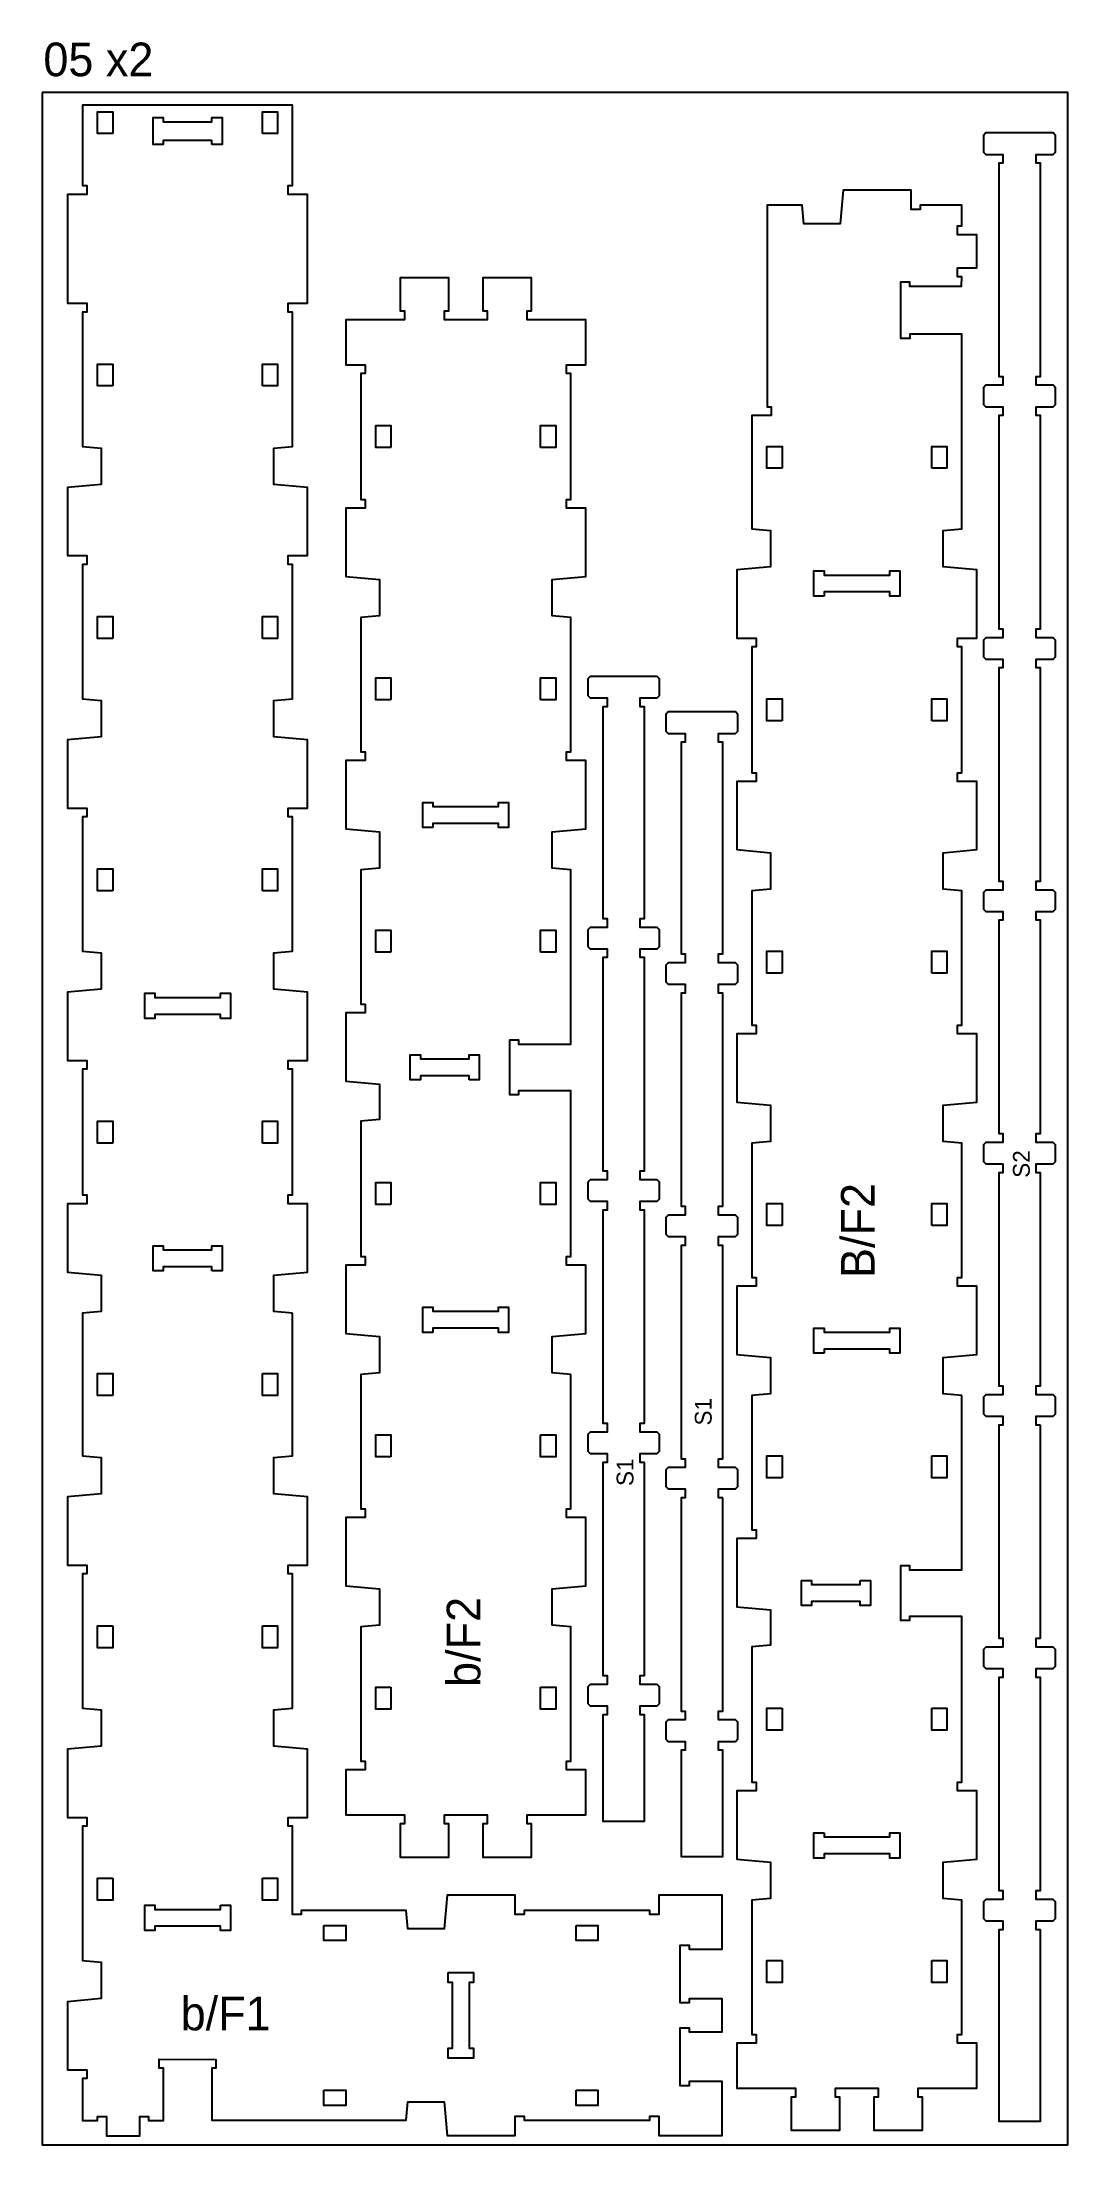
# Model space of a CAD drawing. Header units: inches. Extents: x -19170 to 42346, y 18707 to 54393.
# Drawn here: x 39126 to 40346, y 30707 to 33206 of the extents above; entities that cross this region are included whole.
import ezdxf

# ---------------------------------------------------------------- set-up
doc = ezdxf.new("R2010")
doc.units = ezdxf.units.IN
doc.header["$MEASUREMENT"] = 0
for name, color, linetype in [('0_SHEET_StructuralSheet 2440x1220x18', 1, 'CONTINUOUS'), ('1_3mmTOOL_2mmDEEP_CENTRE', 2, 'CONTINUOUS'), ('4_6mmTOOL_CUTTHROUGH_INSIDE', 4, 'CONTINUOUS'), ('5_6mmTOOL_CUTTHROUGH_OUTSIDE', 5, 'CONTINUOUS')]:
    doc.layers.add(name, color=color, linetype=linetype)

msp = doc.modelspace()

# ---------------------------------------------------------------- texts
at = {"layer": '0_SHEET_StructuralSheet 2440x1220x18', "insert": (39127.6, 33205.8), "char_height": 40, "attachment_point": 1}
msp.add_mtext_dynamic_manual_height_columns('05 x2', width=871.788, gutter_width=200, heights=[0], dxfattribs=at)
at = {"layer": '1_3mmTOOL_2mmDEEP_CENTRE', "attachment_point": 1, "rotation": 90}
for s, insert, char_height in [('{\\W6.252;  }S2', (40280.6, 31763.4), 20), ('{\\W4.83531; }B/F2', (40076.1, 31665.3), 40), ('{\\W6.3353;  }S1', (39902.3, 31467.7), 20), ('{\\W6.3353;  }S1', (39809.3, 31395.8), 20), ('{\\W4.83531; }b/F2', (39607.2, 31179.2), 40)]:
    msp.add_mtext_dynamic_manual_height_columns(s, width=533.492, gutter_width=200, heights=[0], dxfattribs=dict(at, insert=insert, char_height=char_height))
at = {"layer": '1_3mmTOOL_2mmDEEP_CENTRE', "insert": (39216.5, 30882.9), "char_height": 40, "attachment_point": 1}
msp.add_mtext_dynamic_manual_height_columns('{\\W5.00197; }b/F1', width=533.492, gutter_width=200, heights=[0], dxfattribs=at)

# ---------------------------------------------------------------- linework, layer by layer
at = {"layer": '0_SHEET_StructuralSheet 2440x1220x18'}
msp.add_lwpolyline([(39126, 33146.6), (39126, 30706.6), (40346, 30706.6), (40346, 33146.6)], close=True, dxfattribs=at)
at = {"layer": '4_6mmTOOL_CUTTHROUGH_INSIDE'}
for points in [[(39210.1, 33097.6), (39192.1, 33097.6), (39192.1, 33123.6), (39210.1, 33123.6)], [(39388.1, 33097.6), (39388.1, 33123.6), (39406.1, 33123.6), (39406.1, 33097.6)], [(39328.1, 33084.6), (39328.1, 33089.6), (39270.1, 33089.6), (39270.1, 33084.6), (39258.1, 33084.6), (39258.1, 33116.6), (39270.1, 33116.6), (39270.1, 33111.6), (39328.1, 33111.6), (39328.1, 33116.6), (39340.1, 33116.6), (39340.1, 33084.6)], [(39210.1, 32797.6), (39192.1, 32797.6), (39192.1, 32823.6), (39210.1, 32823.6)], [(39388.1, 32797.6), (39388.1, 32823.6), (39406.1, 32823.6), (39406.1, 32797.6)], [(39540.9, 32724.6), (39522.9, 32724.6), (39522.9, 32750.6), (39540.9, 32750.6)], [(39718.9, 32724.6), (39718.9, 32750.6), (39736.9, 32750.6), (39736.9, 32724.6)], [(40006, 32699.7), (39988, 32699.7), (39988, 32725.7), (40006, 32725.7)], [(40184, 32699.7), (40184, 32725.7), (40202, 32725.7), (40202, 32699.7)], [(40056, 32547.7), (40044, 32547.7), (40044, 32577.7), (40056, 32577.7), (40056, 32572.7), (40134, 32572.7), (40134, 32577.7), (40146, 32577.7), (40146, 32547.7), (40134, 32547.7), (40134, 32552.7), (40056, 32552.7)], [(39210.1, 32497.6), (39192.1, 32497.6), (39192.1, 32523.6), (39210.1, 32523.6)], [(39388.1, 32497.6), (39388.1, 32523.6), (39406.1, 32523.6), (39406.1, 32497.6)], [(39540.9, 32424.6), (39522.9, 32424.6), (39522.9, 32450.6), (39540.9, 32450.6)], [(39718.9, 32424.6), (39718.9, 32450.6), (39736.9, 32450.6), (39736.9, 32424.6)], [(40006, 32399.7), (39988, 32399.7), (39988, 32425.7), (40006, 32425.7)], [(40184, 32399.7), (40184, 32425.7), (40202, 32425.7), (40202, 32399.7)], [(39590.9, 32272.6), (39578.9, 32272.6), (39578.9, 32302.6), (39590.9, 32302.6), (39590.9, 32297.6), (39668.9, 32297.6), (39668.9, 32302.6), (39680.9, 32302.6), (39680.9, 32272.6), (39668.9, 32272.6), (39668.9, 32277.6), (39590.9, 32277.6)], [(39210.1, 32197.6), (39192.1, 32197.6), (39192.1, 32223.6), (39210.1, 32223.6)], [(39388.1, 32197.6), (39388.1, 32223.6), (39406.1, 32223.6), (39406.1, 32197.6)], [(39540.9, 32124.6), (39522.9, 32124.6), (39522.9, 32150.6), (39540.9, 32150.6)], [(39718.9, 32124.6), (39718.9, 32150.6), (39736.9, 32150.6), (39736.9, 32124.6)], [(40006, 32099.7), (39988, 32099.7), (39988, 32125.7), (40006, 32125.7)], [(40184, 32099.7), (40184, 32125.7), (40202, 32125.7), (40202, 32099.7)], [(39338.1, 32045.6), (39338.1, 32050.6), (39260.1, 32050.6), (39260.1, 32045.6), (39248.1, 32045.6), (39248.1, 32075.6), (39260.1, 32075.6), (39260.1, 32070.6), (39338.1, 32070.6), (39338.1, 32075.6), (39350.1, 32075.6), (39350.1, 32045.6)], [(39633.9, 31972.6), (39633.9, 31977.6), (39575.9, 31977.6), (39575.9, 31972.6), (39563.9, 31972.6), (39563.9, 32002.6), (39575.9, 32002.6), (39575.9, 31997.6), (39633.9, 31997.6), (39633.9, 32002.6), (39645.9, 32002.6), (39645.9, 31972.6)], [(39210.1, 31897.6), (39192.1, 31897.6), (39192.1, 31923.6), (39210.1, 31923.6)], [(39388.1, 31897.6), (39388.1, 31923.6), (39406.1, 31923.6), (39406.1, 31897.6)], [(39540.9, 31824.6), (39522.9, 31824.6), (39522.9, 31850.6), (39540.9, 31850.6)], [(39718.9, 31824.6), (39718.9, 31850.6), (39736.9, 31850.6), (39736.9, 31824.6)], [(40006, 31799.7), (39988, 31799.7), (39988, 31825.7), (40006, 31825.7)], [(40184, 31799.7), (40184, 31825.7), (40202, 31825.7), (40202, 31799.7)], [(39328.1, 31745.6), (39328.1, 31750.6), (39270.1, 31750.6), (39270.1, 31745.6), (39258.1, 31745.6), (39258.1, 31775.6), (39270.1, 31775.6), (39270.1, 31770.6), (39328.1, 31770.6), (39328.1, 31775.6), (39340.1, 31775.6), (39340.1, 31745.6)], [(39590.9, 31672.6), (39578.9, 31672.6), (39578.9, 31702.6), (39590.9, 31702.6), (39590.9, 31697.6), (39668.9, 31697.6), (39668.9, 31702.6), (39680.9, 31702.6), (39680.9, 31672.6), (39668.9, 31672.6), (39668.9, 31677.6), (39590.9, 31677.6)], [(40056, 31647.7), (40044, 31647.7), (40044, 31677.7), (40056, 31677.7), (40056, 31672.7), (40134, 31672.7), (40134, 31677.7), (40146, 31677.7), (40146, 31647.7), (40134, 31647.7), (40134, 31652.7), (40056, 31652.7)], [(39210.1, 31597.6), (39192.1, 31597.6), (39192.1, 31623.6), (39210.1, 31623.6)], [(39388.1, 31623.6), (39406.1, 31623.6), (39406.1, 31597.6), (39388.1, 31597.6)], [(39540.9, 31524.7), (39522.9, 31524.7), (39522.9, 31550.6), (39540.9, 31550.6)], [(39718.9, 31550.6), (39736.9, 31550.6), (39736.9, 31524.7), (39718.9, 31524.7)], [(40006, 31499.7), (39988, 31499.7), (39988, 31525.7), (40006, 31525.7)], [(40184, 31525.7), (40202, 31525.7), (40202, 31499.7), (40184, 31499.7)], [(40099, 31377.7), (40111, 31377.7), (40111, 31347.7), (40099, 31347.7), (40099, 31352.7), (40041, 31352.7), (40041, 31347.7), (40029, 31347.7), (40029, 31377.7), (40041, 31377.7), (40041, 31372.7), (40099, 31372.7)], [(39210.1, 31323.6), (39210.1, 31297.6), (39192.1, 31297.6), (39192.1, 31323.6)], [(39388.1, 31323.6), (39406.1, 31323.6), (39406.1, 31297.6), (39388.1, 31297.6)], [(39540.9, 31250.7), (39540.9, 31224.7), (39522.9, 31224.7), (39522.9, 31250.7)], [(39718.9, 31250.7), (39736.9, 31250.7), (39736.9, 31224.7), (39718.9, 31224.7)], [(40006, 31225.7), (40006, 31199.7), (39988, 31199.7), (39988, 31225.7)], [(40184, 31225.7), (40202, 31225.7), (40202, 31199.7), (40184, 31199.7)], [(40056, 31077.7), (40056, 31072.7), (40134, 31072.7), (40134, 31077.7), (40146, 31077.7), (40146, 31047.7), (40134, 31047.7), (40134, 31052.7), (40056, 31052.7), (40056, 31047.7), (40044, 31047.7), (40044, 31077.7)], [(39210.1, 31023.6), (39210.1, 30997.6), (39192.1, 30997.6), (39192.1, 31023.6)], [(39388.1, 31023.6), (39406.1, 31023.6), (39406.1, 30997.6), (39388.1, 30997.6)], [(39338.1, 30991.6), (39350.1, 30991.6), (39350.1, 30961.6), (39338.1, 30961.6), (39338.1, 30966.6), (39260.1, 30966.6), (39260.1, 30961.6), (39248.1, 30961.6), (39248.1, 30991.6), (39260.1, 30991.6), (39260.1, 30986.6), (39338.1, 30986.6)], [(39461.1, 30967.6), (39487.1, 30967.6), (39487.1, 30949.6), (39461.1, 30949.6)], [(39761.1, 30967.6), (39787.1, 30967.6), (39787.1, 30949.6), (39761.1, 30949.6)], [(40006, 30925.7), (40006, 30899.8), (39988, 30899.8), (39988, 30925.7)], [(40184, 30925.7), (40202, 30925.7), (40202, 30899.8), (40184, 30899.8)], [(39609.1, 30911.6), (39639.1, 30911.6), (39639.1, 30899.6), (39634.1, 30899.6), (39634.1, 30821.6), (39639.1, 30821.6), (39639.1, 30809.6), (39609.1, 30809.6), (39609.1, 30821.6), (39614.1, 30821.6), (39614.1, 30899.6), (39609.1, 30899.6)], [(39461.1, 30771.6), (39487.1, 30771.6), (39487.1, 30753.6), (39461.1, 30753.6)], [(39761.1, 30771.6), (39787.1, 30771.6), (39787.1, 30753.6), (39761.1, 30753.6)]]:
    msp.add_lwpolyline(points, close=True, dxfattribs=at)
at = {"layer": '5_6mmTOOL_CUTTHROUGH_OUTSIDE'}
for points in [[(39423.8, 31695.5), (39401.8, 31697.5), (39401.8, 31740.7), (39441.8, 31744.3), (39441.8, 31825.4), (39418.8, 31825.4), (39418.8, 31835.9), (39423.8, 31835.9), (39423.8, 31985.4), (39418.8, 31985.4), (39418.8, 31995.9), (39441.8, 31995.9), (39441.8, 32076.9), (39401.8, 32080.5), (39401.8, 32123.8), (39423.8, 32125.7), (39423.8, 32285.4), (39418.8, 32285.4), (39418.8, 32295.9), (39441.8, 32295.9), (39441.8, 32376.9), (39401.8, 32380.5), (39401.8, 32423.8), (39423.8, 32425.7), (39423.8, 32585.4), (39418.8, 32585.4), (39418.8, 32595.9), (39441.8, 32595.9), (39441.8, 32676.9), (39401.8, 32680.5), (39401.8, 32723.8), (39423.8, 32725.7), (39423.8, 32885.4), (39418.8, 32885.4), (39418.8, 32895.9), (39441.8, 32895.9), (39441.8, 33025.4), (39418.8, 33025.4), (39418.8, 33035.9), (39423.8, 33035.9), (39423.8, 33131.4), (39174.3, 33131.4), (39174.3, 33035.9), (39179.3, 33035.9), (39179.3, 33025.4), (39156.3, 33025.4), (39156.3, 32895.9), (39179.3, 32895.9), (39179.3, 32885.4), (39174.3, 32885.4), (39174.3, 32725.7), (39196.3, 32723.8), (39196.3, 32680.5), (39156.3, 32676.9), (39156.3, 32595.9), (39179.3, 32595.9), (39179.3, 32585.4), (39174.3, 32585.4), (39174.3, 32425.7), (39196.3, 32423.8), (39196.3, 32380.5), (39156.3, 32376.9), (39156.3, 32295.9), (39179.3, 32295.9), (39179.3, 32285.4), (39174.3, 32285.4), (39174.3, 32125.7), (39196.3, 32123.8), (39196.3, 32080.5), (39156.3, 32076.9), (39156.3, 31995.9), (39179.3, 31995.9), (39179.3, 31985.4), (39174.3, 31985.4), (39174.3, 31835.9), (39179.3, 31835.9), (39179.3, 31825.4), (39156.3, 31825.4), (39156.3, 31744.3), (39196.3, 31740.7), (39196.3, 31697.5), (39174.3, 31695.5), (39174.3, 31525.7), (39196.3, 31523.8), (39196.3, 31480.5), (39156.3, 31476.9), (39156.3, 31395.9), (39179.3, 31395.9), (39179.3, 31385.4), (39174.3, 31385.4), (39174.3, 31225.7), (39196.3, 31223.8), (39196.3, 31180.5), (39156.3, 31176.9), (39156.3, 31095.9), (39179.3, 31095.9), (39179.3, 31085.4), (39174.3, 31085.4), (39174.3, 30925.7), (39196.3, 30923.8), (39196.3, 30880.5), (39156.3, 30876.9), (39156.3, 30795.9), (39179.3, 30795.9), (39179.3, 30785.4), (39174.3, 30785.4), (39174.3, 30735.6), (39192.1, 30735.6), (39192.1, 30740.6), (39202.6, 30740.6), (39202.6, 30717.6), (39242.1, 30717.6), (39242.1, 30740.6), (39252.6, 30740.6), (39252.6, 30735.6), (39270.3, 30735.8), (39270.3, 30797.9), (39265.3, 30797.9), (39265.3, 30808.4), (39332.8, 30808.3), (39332.8, 30797.8), (39327.8, 30797.8), (39327.8, 30735.9), (39559, 30735.9), (39560.9, 30757.8), (39604.2, 30757.8), (39607.8, 30717.9), (39688.8, 30717.9), (39688.8, 30740.9), (39699.3, 30740.9), (39699.3, 30735.9), (39848.8, 30735.9), (39848.8, 30740.9), (39859.3, 30740.9), (39859.3, 30717.9), (39934.9, 30717.9), (39934.9, 30782), (39895.4, 30782), (39895.4, 30777), (39884.9, 30777), (39884.9, 30845.9), (39895.4, 30845.9), (39895.4, 30840.9), (39934.9, 30840.9), (39934.9, 30880.4), (39895.4, 30880.4), (39895.4, 30875.4), (39884.9, 30875.4), (39884.9, 30944.2), (39895.4, 30944.2), (39895.4, 30939.2), (39934.9, 30939.2), (39934.9, 31003.4), (39859.3, 31003.4), (39859.3, 30980.4), (39848.8, 30980.4), (39848.8, 30985.4), (39699.3, 30985.4), (39699.3, 30980.4), (39688.8, 30980.4), (39688.8, 31003.4), (39607.8, 31003.4), (39604.2, 30963.4), (39560.9, 30963.4), (39559, 30985.4), (39434.3, 30985.4), (39434.3, 30980.4), (39423.8, 30980.4), (39423.8, 31085.4), (39418.8, 31085.4), (39418.8, 31095.9), (39441.8, 31095.9), (39441.8, 31176.9), (39401.8, 31180.5), (39401.8, 31223.8), (39423.8, 31225.7), (39423.8, 31385.4), (39418.8, 31385.4), (39418.8, 31395.9), (39441.8, 31395.9), (39441.8, 31476.9), (39401.8, 31480.5), (39401.8, 31523.8), (39423.8, 31525.7)], [(40313.2, 31562.4), (40308.2, 31562.4), (40308.2, 31572.9), (40328.3, 31572.9), (40331.2, 31575.7), (40331.2, 31595.5), (40328.3, 31598.4), (40308.2, 31598.4), (40308.2, 31608.9), (40313.2, 31608.9), (40313.2, 31862.4), (40308.2, 31862.4), (40308.2, 31872.9), (40328.3, 31872.9), (40331.2, 31875.7), (40331.2, 31895.5), (40328.3, 31898.4), (40308.2, 31898.4), (40308.2, 31908.9), (40313.2, 31908.9), (40313.2, 32162.4), (40308.2, 32162.4), (40308.2, 32172.9), (40328.3, 32172.9), (40331.2, 32175.7), (40331.2, 32195.5), (40328.3, 32198.4), (40308.2, 32198.4), (40308.2, 32208.9), (40313.2, 32208.9), (40313.2, 32462.4), (40308.2, 32462.4), (40308.2, 32472.9), (40328.3, 32472.9), (40331.2, 32475.7), (40331.2, 32495.5), (40328.3, 32498.4), (40308.2, 32498.4), (40308.2, 32508.9), (40313.2, 32508.9), (40313.2, 32762.4), (40308.2, 32762.4), (40308.2, 32772.9), (40328.3, 32772.9), (40331.2, 32775.7), (40331.2, 32795.5), (40328.3, 32798.4), (40308.2, 32798.4), (40308.2, 32808.9), (40313.2, 32808.9), (40313.2, 33062.4), (40308.2, 33062.4), (40308.2, 33072.9), (40328.3, 33072.9), (40331.2, 33075.7), (40331.2, 33095.5), (40328.3, 33098.4), (40248.5, 33098.4), (40245.7, 33095.5), (40245.7, 33075.7), (40248.5, 33072.9), (40268.7, 33072.9), (40268.7, 33062.4), (40263.7, 33062.4), (40263.7, 32808.9), (40268.7, 32808.9), (40268.7, 32798.4), (40248.5, 32798.4), (40245.7, 32795.5), (40245.7, 32775.7), (40248.5, 32772.9), (40268.7, 32772.9), (40268.7, 32762.4), (40263.7, 32762.4), (40263.7, 32508.9), (40268.7, 32508.9), (40268.7, 32498.4), (40248.5, 32498.4), (40245.7, 32495.5), (40245.7, 32475.7), (40248.5, 32472.9), (40268.7, 32472.9), (40268.7, 32462.4), (40263.7, 32462.4), (40263.7, 32208.9), (40268.7, 32208.9), (40268.7, 32198.4), (40248.5, 32198.4), (40245.7, 32195.5), (40245.7, 32175.7), (40248.5, 32172.9), (40268.7, 32172.9), (40268.7, 32162.4), (40263.7, 32162.4), (40263.7, 31908.9), (40268.7, 31908.9), (40268.7, 31898.4), (40248.5, 31898.4), (40245.7, 31895.5), (40245.7, 31875.7), (40248.5, 31872.9), (40268.7, 31872.9), (40268.7, 31862.4), (40263.7, 31862.4), (40263.7, 31608.9), (40268.7, 31608.9), (40268.7, 31598.4), (40248.5, 31598.4), (40245.7, 31595.5), (40245.7, 31575.7), (40248.5, 31572.9), (40268.7, 31572.9), (40268.7, 31562.4), (40263.7, 31562.4), (40263.7, 31308.9), (40268.7, 31308.9), (40268.7, 31298.4), (40248.5, 31298.4), (40245.7, 31295.5), (40245.7, 31275.7), (40248.5, 31272.9), (40268.7, 31272.9), (40268.7, 31262.4), (40263.7, 31262.4), (40263.7, 31008.9), (40268.7, 31008.9), (40268.7, 30998.4), (40248.5, 30998.4), (40245.7, 30995.5), (40245.7, 30975.7), (40248.5, 30972.9), (40268.7, 30972.9), (40268.7, 30962.4), (40263.7, 30962.4), (40263.7, 30734.9), (40313.2, 30734.9), (40313.2, 30962.4), (40308.2, 30962.4), (40308.2, 30972.9), (40328.3, 30972.9), (40331.2, 30975.7), (40331.2, 30995.5), (40328.3, 30998.4), (40308.2, 30998.4), (40308.2, 31008.9), (40313.2, 31008.9), (40313.2, 31262.4), (40308.2, 31262.4), (40308.2, 31272.9), (40328.3, 31272.9), (40331.2, 31275.7), (40331.2, 31295.5), (40328.3, 31298.4), (40308.2, 31298.4), (40308.2, 31308.9), (40313.2, 31308.9)], [(40219.7, 31597.6), (40197.7, 31599.6), (40197.7, 31642.8), (40237.7, 31646.4), (40237.7, 31727.4), (40214.7, 31727.4), (40214.7, 31737.9), (40219.7, 31737.9), (40219.7, 31897.6), (40197.7, 31899.6), (40197.7, 31942.8), (40237.7, 31946.4), (40237.7, 32027.4), (40214.7, 32027.4), (40214.7, 32037.9), (40219.7, 32037.9), (40219.7, 32197.6), (40197.7, 32199.6), (40197.7, 32242.8), (40237.7, 32246.4), (40237.7, 32327.4), (40214.7, 32327.4), (40214.7, 32337.9), (40219.7, 32337.9), (40219.7, 32487.4), (40214.7, 32487.4), (40214.7, 32497.9), (40237.7, 32497.9), (40237.7, 32579), (40197.7, 32582.6), (40197.7, 32625.8), (40219.7, 32627.8), (40219.7, 32859), (40157.8, 32859), (40157.8, 32854), (40147.3, 32854), (40147.1, 32921.4), (40157.6, 32921.4), (40157.6, 32916.4), (40219.5, 32916.4), (40219.7, 32927.4), (40214.7, 32927.4), (40214.7, 32937.9), (40237.7, 32937.9), (40237.7, 32977.4), (40214.7, 32977.4), (40214.7, 32987.9), (40219.7, 32987.9), (40219.7, 33012.4), (40170.2, 33012.4), (40170.2, 33007.4), (40159.7, 33007.4), (40159.7, 33030.4), (40078.7, 33030.4), (40075.1, 32990.5), (40031.8, 32990.5), (40029.9, 33012.4), (39988.2, 33012.4), (39988.2, 32772.9), (39993.2, 32772.9), (39993.2, 32762.4), (39970.2, 32762.4), (39970.2, 32627.8), (39992.2, 32625.8), (39992.2, 32582.6), (39952.2, 32579), (39952.2, 32497.9), (39975.2, 32497.9), (39975.2, 32487.4), (39970.2, 32487.4), (39970.2, 32337.9), (39975.2, 32337.9), (39975.2, 32327.4), (39952.2, 32327.4), (39952.2, 32246.4), (39992.2, 32242.8), (39992.2, 32199.6), (39970.2, 32197.6), (39970.2, 32037.9), (39975.2, 32037.9), (39975.2, 32027.4), (39952.2, 32027.4), (39952.2, 31946.4), (39992.2, 31942.8), (39992.2, 31899.6), (39970.2, 31897.6), (39970.2, 31737.9), (39975.2, 31737.9), (39975.2, 31727.4), (39952.2, 31727.4), (39952.2, 31646.4), (39992.2, 31642.8), (39992.2, 31599.6), (39970.2, 31597.6), (39970.2, 31437.9), (39975.2, 31437.9), (39975.2, 31427.4), (39952.2, 31427.4), (39952.2, 31346.4), (39992.2, 31342.8), (39992.2, 31300.6), (39970.2, 31298.6), (39970.2, 31137.9), (39975.2, 31137.9), (39975.2, 31127.4), (39952.2, 31127.4), (39952.2, 31046.4), (39992.2, 31042.8), (39992.2, 30999.6), (39970.2, 30997.6), (39970.2, 30838), (39975.2, 30838), (39975.2, 30827.5), (39952.2, 30827.5), (39952.2, 30774), (40021.9, 30774), (40021.9, 30763.5), (40016.9, 30763.5), (40016.9, 30724), (40074.7, 30724), (40074.7, 30763.5), (40069.7, 30763.5), (40069.7, 30774), (40120.2, 30774), (40120.2, 30763.5), (40115.2, 30763.5), (40115.2, 30724), (40173, 30724), (40173, 30763.5), (40168, 30763.5), (40168, 30774), (40237.7, 30774), (40237.7, 30827.5), (40214.7, 30827.5), (40214.7, 30838), (40219.7, 30838), (40219.7, 30997.6), (40197.7, 30999.6), (40197.7, 31042.8), (40237.7, 31046.4), (40237.7, 31127.4), (40214.7, 31127.4), (40214.7, 31137.9), (40219.7, 31137.9), (40219.7, 31334.9), (40157.7, 31334.9), (40157.7, 31329.9), (40147.2, 31329.9), (40147.2, 31395.4), (40157.7, 31395.4), (40157.7, 31390.4), (40219.7, 31390.4)], [(39754.7, 31622.5), (39732.7, 31624.5), (39732.7, 31667.7), (39772.7, 31671.3), (39772.7, 31752.3), (39749.7, 31752.3), (39749.7, 31762.8), (39754.7, 31762.8), (39754.7, 31959.8), (39692.7, 31959.8), (39692.7, 31954.8), (39682.2, 31954.8), (39682.2, 32020.3), (39692.7, 32020.3), (39692.7, 32015.3), (39754.7, 32015.3), (39754.7, 32222.5), (39732.7, 32224.5), (39732.7, 32267.7), (39772.7, 32271.3), (39772.7, 32352.3), (39749.7, 32352.3), (39749.7, 32362.8), (39754.7, 32362.8), (39754.7, 32522.5), (39732.7, 32524.5), (39732.7, 32567.7), (39772.7, 32571.3), (39772.7, 32652.3), (39749.7, 32652.3), (39749.7, 32662.8), (39754.7, 32662.8), (39754.7, 32812.3), (39749.7, 32812.3), (39749.7, 32822.8), (39772.7, 32822.8), (39772.7, 32876.3), (39703, 32876.3), (39703, 32886.8), (39708, 32886.8), (39708, 32926.3), (39650.2, 32926.3), (39650.2, 32886.8), (39655.2, 32886.8), (39655.2, 32876.3), (39604.7, 32876.3), (39604.7, 32886.8), (39609.7, 32886.8), (39609.7, 32926.3), (39551.9, 32926.3), (39551.9, 32886.8), (39556.9, 32886.8), (39556.9, 32876.3), (39487.2, 32876.3), (39487.2, 32822.8), (39510.2, 32822.8), (39510.2, 32812.3), (39505.2, 32812.3), (39505.2, 32662.8), (39510.2, 32662.8), (39510.2, 32652.3), (39487.2, 32652.3), (39487.2, 32571.3), (39527.2, 32567.7), (39527.2, 32524.5), (39505.2, 32522.5), (39505.2, 32362.8), (39510.2, 32362.8), (39510.2, 32352.3), (39487.2, 32352.3), (39487.2, 32271.3), (39527.2, 32267.7), (39527.2, 32224.5), (39505.2, 32222.5), (39505.2, 32062.8), (39510.2, 32062.8), (39510.2, 32052.3), (39487.2, 32052.3), (39487.2, 31971.3), (39527.2, 31967.7), (39527.2, 31925.5), (39505.2, 31923.5), (39505.2, 31762.8), (39510.2, 31762.8), (39510.2, 31752.3), (39487.2, 31752.3), (39487.2, 31671.3), (39527.2, 31667.7), (39527.2, 31624.5), (39505.2, 31622.5), (39505.2, 31462.9), (39510.2, 31462.9), (39510.2, 31452.4), (39487.2, 31452.4), (39487.2, 31371.4), (39527.2, 31367.8), (39527.2, 31324.5), (39505.2, 31322.6), (39505.2, 31162.9), (39510.2, 31162.9), (39510.2, 31152.4), (39487.2, 31152.4), (39487.2, 31098.9), (39556.9, 31098.9), (39556.9, 31088.4), (39551.9, 31088.4), (39551.9, 31048.9), (39609.7, 31048.9), (39609.7, 31088.4), (39604.7, 31088.4), (39604.7, 31098.9), (39655.2, 31098.9), (39655.2, 31088.4), (39650.2, 31088.4), (39650.2, 31048.9), (39708, 31048.9), (39708, 31088.4), (39703, 31088.4), (39703, 31098.9), (39772.7, 31098.9), (39772.7, 31152.4), (39749.7, 31152.4), (39749.7, 31162.9), (39754.7, 31162.9), (39754.7, 31322.6), (39732.7, 31324.5), (39732.7, 31367.8), (39772.7, 31371.4), (39772.7, 31452.4), (39749.7, 31452.4), (39749.7, 31462.9), (39754.7, 31462.9)], [(39842.4, 31518), (39837.4, 31518), (39837.4, 31528.5), (39857.5, 31528.5), (39860.4, 31531.3), (39860.4, 31551.1), (39857.5, 31554), (39837.4, 31554), (39837.4, 31564.5), (39842.4, 31564.5), (39842.4, 31818), (39837.4, 31818), (39837.4, 31828.5), (39857.5, 31828.5), (39860.4, 31831.3), (39860.4, 31851.1), (39857.5, 31854), (39837.4, 31854), (39837.4, 31864.5), (39842.4, 31864.5), (39842.4, 32118), (39837.4, 32118), (39837.4, 32128.5), (39857.5, 32128.5), (39860.4, 32131.3), (39860.4, 32151.1), (39857.5, 32154), (39837.4, 32154), (39837.4, 32164.5), (39842.4, 32164.5), (39842.4, 32416.2), (39837.4, 32416.2), (39837.4, 32426.7), (39857.5, 32426.7), (39860.4, 32429.5), (39860.4, 32449.3), (39857.5, 32452.2), (39777.7, 32452.2), (39774.9, 32449.3), (39774.9, 32429.5), (39777.7, 32426.7), (39797.9, 32426.7), (39797.9, 32416.2), (39792.9, 32416.2), (39792.9, 32164.5), (39797.9, 32164.5), (39797.9, 32154), (39777.7, 32154), (39774.9, 32151.1), (39774.9, 32131.3), (39777.7, 32128.5), (39797.9, 32128.5), (39797.9, 32118), (39792.9, 32118), (39792.9, 31864.5), (39797.9, 31864.5), (39797.9, 31854), (39777.7, 31854), (39774.9, 31851.1), (39774.9, 31831.3), (39777.7, 31828.5), (39797.9, 31828.5), (39797.9, 31818), (39792.9, 31818), (39792.9, 31564.5), (39797.9, 31564.5), (39797.9, 31554), (39777.7, 31554), (39774.9, 31551.1), (39774.9, 31531.3), (39777.7, 31528.5), (39797.9, 31528.5), (39797.9, 31518), (39792.9, 31518), (39792.9, 31264.5), (39797.9, 31264.5), (39797.9, 31254), (39777.7, 31254), (39774.9, 31251.1), (39774.9, 31231.3), (39777.7, 31228.5), (39797.9, 31228.5), (39797.9, 31218), (39792.9, 31218), (39792.9, 31091.5), (39842.4, 31091.5), (39842.4, 31218), (39837.4, 31218), (39837.4, 31228.5), (39857.5, 31228.5), (39860.4, 31231.3), (39860.4, 31251.1), (39857.5, 31254), (39837.4, 31254), (39837.4, 31264.5), (39842.4, 31264.5)], [(39935.4, 31475.9), (39930.4, 31475.9), (39930.4, 31486.4), (39950.5, 31486.4), (39953.4, 31489.2), (39953.4, 31509), (39950.5, 31511.9), (39930.4, 31511.9), (39930.4, 31522.4), (39935.4, 31522.4), (39935.4, 31775.9), (39930.4, 31775.9), (39930.4, 31786.4), (39950.5, 31786.4), (39953.4, 31789.2), (39953.4, 31809), (39950.5, 31811.9), (39930.4, 31811.9), (39930.4, 31822.4), (39935.4, 31822.4), (39935.4, 32075.9), (39930.4, 32075.9), (39930.4, 32086.4), (39950.5, 32086.4), (39953.4, 32089.2), (39953.4, 32109), (39950.5, 32111.9), (39930.4, 32111.9), (39930.4, 32122.4), (39935.4, 32122.4), (39935.4, 32374.1), (39930.4, 32374.1), (39930.4, 32384.6), (39950.5, 32384.6), (39953.4, 32387.4), (39953.4, 32407.2), (39950.5, 32410.1), (39870.7, 32410.1), (39867.9, 32407.2), (39867.9, 32387.4), (39870.7, 32384.6), (39890.9, 32384.6), (39890.9, 32374.1), (39885.9, 32374.1), (39885.9, 32122.4), (39890.9, 32122.4), (39890.9, 32111.9), (39870.7, 32111.9), (39867.9, 32109), (39867.9, 32089.2), (39870.7, 32086.4), (39890.9, 32086.4), (39890.9, 32075.9), (39885.9, 32075.9), (39885.9, 31822.4), (39890.9, 31822.4), (39890.9, 31811.9), (39870.7, 31811.9), (39867.9, 31809), (39867.9, 31789.2), (39870.7, 31786.4), (39890.9, 31786.4), (39890.9, 31775.9), (39885.9, 31775.9), (39885.9, 31522.4), (39890.9, 31522.4), (39890.9, 31511.9), (39870.7, 31511.9), (39867.9, 31509), (39867.9, 31489.2), (39870.7, 31486.4), (39890.9, 31486.4), (39890.9, 31475.9), (39885.9, 31475.9), (39885.9, 31222.4), (39890.9, 31222.4), (39890.9, 31211.9), (39870.7, 31211.9), (39867.9, 31209), (39867.9, 31189.2), (39870.7, 31186.4), (39890.9, 31186.4), (39890.9, 31175.9), (39885.9, 31175.9), (39885.9, 31049.4), (39935.4, 31049.4), (39935.4, 31175.9), (39930.4, 31175.9), (39930.4, 31186.4), (39950.5, 31186.4), (39953.4, 31189.2), (39953.4, 31209), (39950.5, 31211.9), (39930.4, 31211.9), (39930.4, 31222.4), (39935.4, 31222.4)]]:
    msp.add_lwpolyline(points, close=True, dxfattribs=at)

msp.set_redraw_order([(e.dxf.handle, doc.entitydb.next_handle()) for e in msp.query("TEXT MTEXT ATTDEF DIMENSION ARC_DIMENSION")])  # texts and dimensions are drawn at this point

doc.saveas('drawing.dxf')
